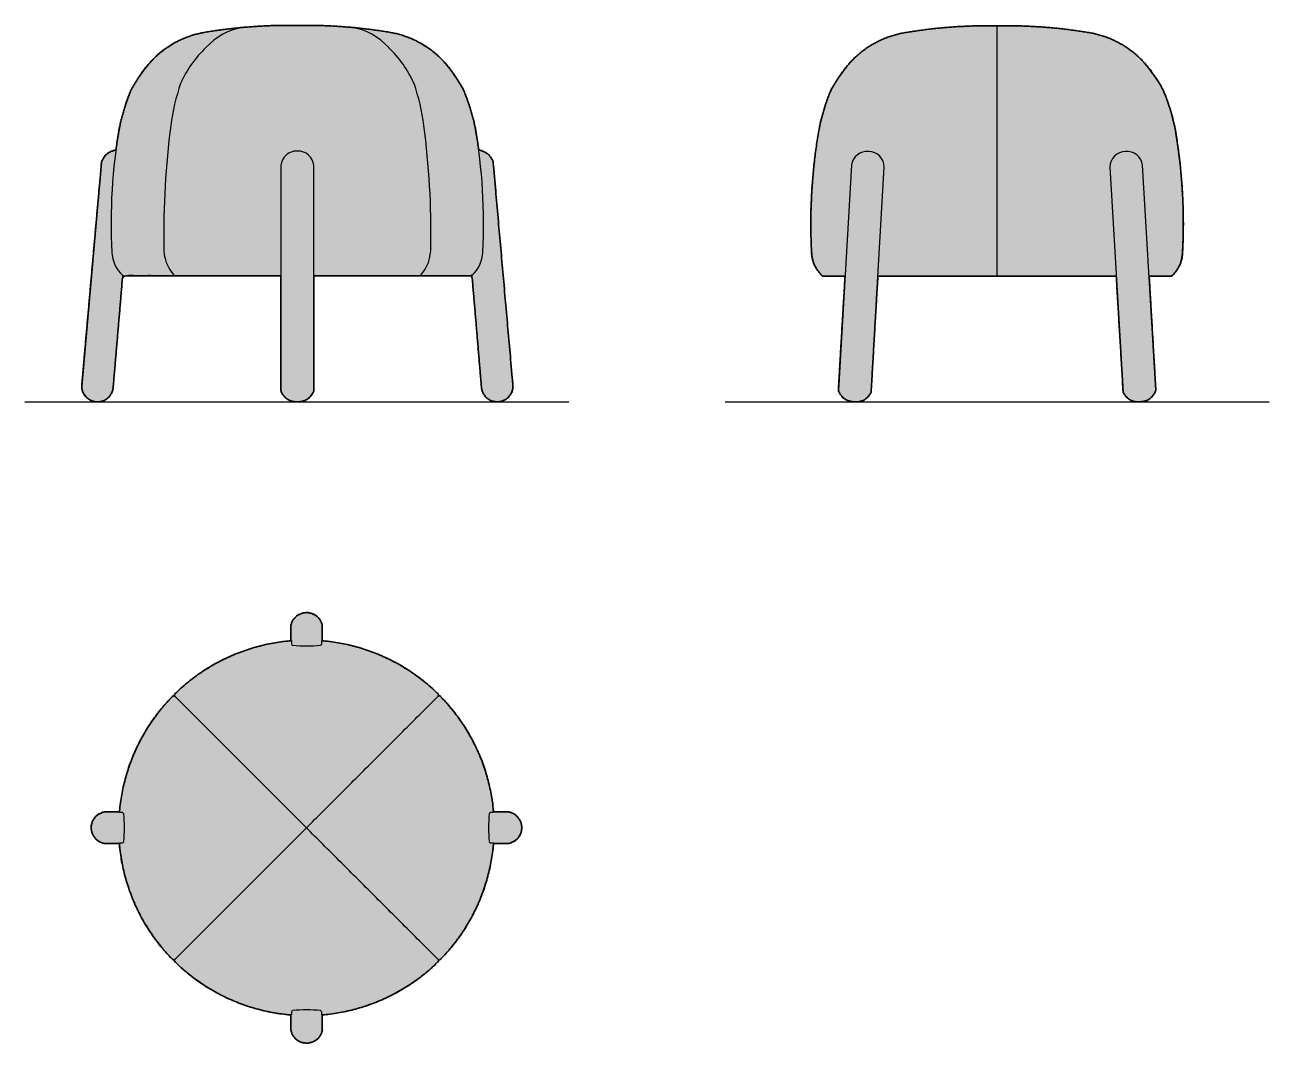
# Model space of a CAD drawing. Header units: millimetres. Extents: x 0 to 1323, y -682 to 401.
import ezdxf

# ---------------------------------------------------------------- set-up
doc = ezdxf.new("R2010")
doc.units = ezdxf.units.MM
doc.layers.add('Blocks', color=7, linetype='Continuous')
doc.layers.add('Blocks$Fill', color=7, linetype='Continuous', true_color=0xffffff)
doc.layers.add('Blocks$Inner', color=7, linetype='Continuous', lineweight=25, true_color=0x007f00)
doc.layers.add('Blocks$Outline', color=7, linetype='Continuous', lineweight=35, true_color=0xff3f3f)

# ---------------------------------------------------------------- blocks, each defined once
blk = doc.blocks.new('Sally Stool Front')
at = {"layer": 'Blocks$Fill'}
blk.add_hatch(color=256, dxfattribs=at).paths.add_polyline_path([(-95.8, 267.5), (-97.5, 279.3), (-99.5, 291.2), (-100.6, 296.3), (-101.9, 301.3), (-103.2, 306.4), (-104.7, 311.4), (-106.3, 316.3), (-108, 321.3), (-109.8, 326.2), (-111.8, 331), (-113, 333.4), (-114.4, 335.8), (-115.8, 338.2), (-117.2, 340.5), (-118.7, 342.8), (-120.2, 345.1), (-121.7, 347.3), (-123.3, 349.5), (-124.7, 351.5), (-126.2, 353.5), (-127.7, 355.4), (-129.2, 357.3), (-130.8, 359.2), (-132.5, 361.1), (-134.2, 362.9), (-135.9, 364.7), (-137.7, 366.4), (-139.5, 368.1), (-141.4, 369.8), (-143.4, 371.4), (-145.3, 372.9), (-147.3, 374.4), (-149.4, 375.9), (-151.5, 377.3), (-153.6, 378.7), (-155.7, 380), (-157.9, 381.3), (-160.1, 382.5), (-162.4, 383.6), (-164.6, 384.7), (-166.9, 385.7), (-169.2, 386.7), (-171.5, 387.6), (-173.9, 388.5), (-176.2, 389.3), (-178.6, 390), (-180.9, 390.7), (-183.3, 391.3), (-185.7, 391.8), (-188.1, 392.3), (-200.5, 394.3), (-213.1, 396), (-225.6, 397.4), (-238.2, 398.5), (-250.8, 399.3), (-263.4, 399.9), (-276, 400.1), (-301.3, 400.1), (-313.9, 399.9), (-326.5, 399.3), (-339.1, 398.5), (-351.7, 397.4), (-364.3, 396), (-376.8, 394.3), (-389.3, 392.3), (-391.6, 391.8), (-394, 391.3), (-396.4, 390.7), (-398.7, 390), (-401.1, 389.3), (-403.5, 388.5), (-405.8, 387.6), (-408.1, 386.7), (-410.4, 385.7), (-412.7, 384.7), (-415, 383.6), (-417.2, 382.5), (-419.4, 381.3), (-421.6, 380), (-423.7, 378.7), (-425.9, 377.3), (-427.9, 375.9), (-430, 374.4), (-432, 372.9), (-434, 371.4), (-435.9, 369.8), (-437.8, 368.1), (-439.6, 366.4), (-441.4, 364.7), (-443.2, 362.9), (-444.9, 361.1), (-446.5, 359.2), (-448.1, 357.3), (-449.7, 355.4), (-451.2, 353.5), (-452.6, 351.5), (-454, 349.5), (-455.6, 347.3), (-457.2, 345.1), (-458.7, 342.8), (-460.1, 340.5), (-461.6, 338.2), (-463, 335.8), (-464.3, 333.4), (-465.6, 331), (-467.5, 326.2), (-469.3, 321.3), (-471, 316.3), (-472.6, 311.4), (-474.1, 306.4), (-475.5, 301.3), (-476.7, 296.3), (-477.9, 291.2), (-479.8, 279.3), (-481.5, 267.5), (-482.1, 267.4), (-482.7, 267.2), (-483.4, 267.1), (-484, 267), (-484.6, 266.8), (-485.2, 266.6), (-485.8, 266.3), (-486.4, 266.1), (-487, 265.8), (-487.6, 265.5), (-488.2, 265.2), (-488.5, 265.1), (-488.7, 264.9), (-489, 264.7), (-489.3, 264.5), (-489.6, 264.4), (-489.9, 264.2), (-490.1, 264), (-490.4, 263.8), (-490.7, 263.6), (-490.9, 263.4), (-491.2, 263.2), (-491.4, 262.9), (-491.7, 262.7), (-491.9, 262.5), (-492.2, 262.3), (-492.4, 262), (-492.6, 261.8), (-492.9, 261.5), (-493.1, 261.3), (-493.3, 261), (-493.7, 260.5), (-494.1, 260), (-494.5, 259.5), (-494.9, 258.9), (-495.2, 258.4), (-495.5, 257.8), (-495.8, 257.3), (-496.1, 256.7), (-496.4, 256.1), (-496.6, 255.6), (-496.8, 255), (-517.9, 16.7), (-517.9, 16.3), (-517.9, 15.9), (-517.9, 15.6), (-517.8, 15.2), (-517.8, 14.8), (-517.8, 14.5), (-517.7, 14.1), (-517.6, 13.7), (-517.6, 13.3), (-517.5, 12.9), (-517.4, 12.6), (-517.3, 12.2), (-517.2, 11.8), (-517.1, 11.4), (-516.9, 11.1), (-516.8, 10.7), (-516.7, 10.3), (-516.5, 9.9), (-516.3, 9.6), (-516.2, 9.2), (-516, 8.8), (-515.8, 8.5), (-515.6, 8.1), (-515.4, 7.8), (-515.1, 7.4), (-514.9, 7.1), (-514.7, 6.7), (-514.4, 6.4), (-514.2, 6.1), (-513.9, 5.8), (-513.6, 5.5), (-513.3, 5.2), (-513, 4.9), (-512.8, 4.6), (-512.4, 4.3), (-512.1, 4), (-511.8, 3.7), (-511.5, 3.5), (-511.2, 3.2), (-510.8, 3), (-510.5, 2.7), (-510.2, 2.5), (-509.8, 2.3), (-509.5, 2.1), (-509.1, 1.9), (-508.7, 1.7), (-508.4, 1.5), (-508, 1.4), (-507.7, 1.2), (-507.3, 1.1), (-506.9, 0.9), (-506.5, 0.8), (-506.2, 0.7), (-505.8, 0.5), (-505.4, 0.4), (-505.1, 0.3), (-504.7, 0.3), (-504.3, 0.2), (-503.9, 0.1), (-503.6, 0.1), (-503.2, 0), (-502.8, 0), (-502.5, -0.1), (-502.1, -0.1), (-501.8, -0.1), (-501.4, -0.1), (-501, -0.1), (-500.7, -0.1), (-500.3, -0.1), (-499.9, -0.1), (-499.5, 0), (-499.2, 0), (-498.8, 0), (-498.4, 0.1), (-498, 0.2), (-497.6, 0.3), (-497.2, 0.3), (-496.9, 0.4), (-496.5, 0.5), (-496.1, 0.7), (-495.7, 0.8), (-495.3, 0.9), (-495, 1.1), (-494.6, 1.2), (-494.2, 1.4), (-493.8, 1.5), (-493.5, 1.7), (-493.1, 1.9), (-492.8, 2.1), (-492.4, 2.3), (-492, 2.6), (-491.7, 2.8), (-491.4, 3), (-491, 3.3), (-490.7, 3.5), (-490.4, 3.8), (-490.1, 4.1), (-489.7, 4.3), (-489.4, 4.6), (-489.2, 4.9), (-488.9, 5.2), (-488.6, 5.5), (-488.3, 5.8), (-488.1, 6.2), (-487.8, 6.5), (-487.6, 6.8), (-487.3, 7.1), (-487.1, 7.5), (-486.9, 7.8), (-486.7, 8.2), (-486.5, 8.5), (-486.3, 8.9), (-486.1, 9.2), (-485.9, 9.6), (-485.8, 9.9), (-485.6, 10.3), (-485.5, 10.7), (-485.3, 11), (-485.2, 11.4), (-485.1, 11.8), (-485, 12.1), (-484.9, 12.5), (-484.8, 12.9), (-484.7, 13.2), (-484.6, 13.6), (-484.6, 14), (-484.5, 14.3), (-484.5, 14.7), (-474.3, 134), (-306.1, 134), (-306.1, 11.4), (-306, 11.1), (-305.9, 10.8), (-305.7, 10.5), (-305.6, 10.2), (-305.5, 9.9), (-305.3, 9.6), (-305.2, 9.3), (-305, 9), (-304.9, 8.7), (-304.7, 8.4), (-304.5, 8.1), (-304.3, 7.8), (-304.1, 7.6), (-304, 7.3), (-303.8, 7), (-303.5, 6.7), (-303.3, 6.5), (-303.1, 6.2), (-302.9, 5.9), (-302.7, 5.7), (-302.4, 5.4), (-302.2, 5.2), (-301.9, 4.9), (-301.7, 4.7), (-301.4, 4.4), (-301.2, 4.2), (-300.9, 4), (-300.6, 3.8), (-300.3, 3.5), (-300.1, 3.3), (-299.8, 3.1), (-299.5, 2.9), (-299.2, 2.7), (-298.9, 2.5), (-298.6, 2.4), (-298.3, 2.2), (-298, 2), (-297.7, 1.9), (-297.3, 1.7), (-297, 1.5), (-296.7, 1.4), (-296.4, 1.3), (-296.1, 1.1), (-295.7, 1), (-295.4, 0.9), (-295.1, 0.8), (-294.8, 0.7), (-294.4, 0.6), (-294.1, 0.5), (-293.8, 0.4), (-293.4, 0.4), (-293.1, 0.3), (-292.8, 0.2), (-292.4, 0.2), (-292.1, 0.1), (-291.8, 0.1), (-291.4, 0.1), (-291.1, 0), (-290.8, 0), (-290.5, 0), (-290.1, 0), (-289.8, 0), (-289.5, 0), (-289.2, 0), (-288.2, 0), (-287.8, 0), (-287.5, 0), (-287.2, 0), (-286.9, 0), (-286.6, 0), (-286.2, 0), (-285.9, 0.1), (-285.6, 0.1), (-285.2, 0.1), (-284.9, 0.2), (-284.6, 0.2), (-284.2, 0.3), (-283.9, 0.4), (-283.6, 0.4), (-283.2, 0.5), (-282.9, 0.6), (-282.6, 0.7), (-282.2, 0.8), (-281.9, 0.9), (-281.6, 1), (-281.3, 1.1), (-280.9, 1.3), (-280.6, 1.4), (-280.3, 1.5), (-280, 1.7), (-279.7, 1.9), (-279.4, 2), (-279, 2.2), (-278.7, 2.4), (-278.4, 2.5), (-278.1, 2.7), (-277.8, 2.9), (-277.6, 3.1), (-277.3, 3.3), (-277, 3.5), (-276.7, 3.8), (-276.4, 4), (-276.2, 4.2), (-275.9, 4.4), (-275.6, 4.7), (-275.4, 4.9), (-275.1, 5.2), (-274.9, 5.4), (-274.7, 5.7), (-274.4, 5.9), (-274.2, 6.2), (-274, 6.5), (-273.8, 6.7), (-273.6, 7), (-273.4, 7.3), (-273.2, 7.6), (-273, 7.8), (-272.8, 8.1), (-272.6, 8.4), (-272.5, 8.7), (-272.3, 9), (-272.2, 9.3), (-272, 9.6), (-271.9, 9.9), (-271.7, 10.2), (-271.6, 10.5), (-271.5, 10.8), (-271.3, 11.1), (-271.2, 11.4), (-271.2, 134), (-108.9, 134), (-103, 134), (-92.9, 14.7), (-92.8, 14.3), (-92.8, 14), (-92.7, 13.6), (-92.6, 13.2), (-92.5, 12.9), (-92.4, 12.5), (-92.4, 12.1), (-92.2, 11.8), (-92.1, 11.4), (-92, 11), (-91.9, 10.7), (-91.7, 10.3), (-91.6, 9.9), (-91.4, 9.6), (-91.2, 9.2), (-91.1, 8.9), (-90.9, 8.5), (-90.7, 8.2), (-90.5, 7.8), (-90.2, 7.5), (-90, 7.1), (-89.8, 6.8), (-89.5, 6.5), (-89.3, 6.2), (-89, 5.8), (-88.7, 5.5), (-88.5, 5.2), (-88.2, 4.9), (-87.9, 4.6), (-87.6, 4.3), (-87.3, 4.1), (-87, 3.8), (-86.6, 3.5), (-86.3, 3.3), (-86, 3), (-85.6, 2.8), (-85.3, 2.6), (-84.9, 2.3), (-84.6, 2.1), (-84.2, 1.9), (-83.9, 1.7), (-83.5, 1.5), (-83.1, 1.4), (-82.7, 1.2), (-82.4, 1.1), (-82, 0.9), (-81.6, 0.8), (-81.2, 0.7), (-80.8, 0.5), (-80.5, 0.4), (-80.1, 0.3), (-79.7, 0.3), (-79.3, 0.2), (-78.9, 0.1), (-78.6, 0), (-78.2, 0), (-77.8, 0), (-77.4, -0.1), (-77, -0.1), (-76.7, -0.1), (-76.3, -0.1), (-75.9, -0.1), (-75.6, -0.1), (-75.2, -0.1), (-74.8, -0.1), (-74.5, 0), (-74.1, 0), (-73.8, 0.1), (-73.4, 0.1), (-73, 0.2), (-72.6, 0.3), (-72.3, 0.3), (-71.9, 0.4), (-71.5, 0.5), (-71.2, 0.7), (-70.8, 0.8), (-70.4, 0.9), (-70, 1.1), (-69.7, 1.2), (-69.3, 1.4), (-68.9, 1.5), (-68.6, 1.7), (-68.2, 1.9), (-67.9, 2.1), (-67.5, 2.3), (-67.2, 2.5), (-66.8, 2.7), (-66.5, 3), (-66.2, 3.2), (-65.8, 3.5), (-65.5, 3.7), (-65.2, 4), (-64.9, 4.3), (-64.6, 4.6), (-64.3, 4.9), (-64, 5.2), (-63.7, 5.5), (-63.4, 5.8), (-63.2, 6.1), (-62.9, 6.4), (-62.7, 6.7), (-62.4, 7.1), (-62.2, 7.4), (-62, 7.8), (-61.8, 8.1), (-61.6, 8.5), (-61.4, 8.8), (-61.2, 9.2), (-61, 9.6), (-60.8, 9.9), (-60.7, 10.3), (-60.5, 10.7), (-60.4, 11.1), (-60.3, 11.4), (-60.1, 11.8), (-60, 12.2), (-59.9, 12.6), (-59.8, 12.9), (-59.8, 13.3), (-59.7, 13.7), (-59.6, 14.1), (-59.6, 14.5), (-59.5, 14.8), (-59.5, 15.2), (-59.5, 15.6), (-59.4, 15.9), (-59.4, 16.3), (-59.4, 16.7), (-80.5, 255), (-80.7, 255.6), (-81, 256.1), (-81.2, 256.7), (-81.5, 257.3), (-81.8, 257.8), (-82.1, 258.4), (-82.5, 258.9), (-82.8, 259.5), (-83.2, 260), (-83.6, 260.5), (-84, 261), (-84.3, 261.3), (-84.5, 261.5), (-84.7, 261.8), (-84.9, 262), (-85.2, 262.3), (-85.4, 262.5), (-85.7, 262.7), (-85.9, 262.9), (-86.2, 263.2), (-86.4, 263.4), (-86.7, 263.6), (-86.9, 263.8), (-87.2, 264), (-87.5, 264.2), (-87.7, 264.4), (-88, 264.5), (-88.3, 264.7), (-88.6, 264.9), (-88.9, 265.1), (-89.2, 265.2), (-89.7, 265.5), (-90.3, 265.8), (-90.9, 266.1), (-91.5, 266.3), (-92.1, 266.6), (-92.8, 266.8), (-93.4, 267), (-94, 267.1), (-94.6, 267.2), (-95.2, 267.4)], flags=0)
at = {"layer": 'Blocks$Inner', "linetype": 'ByBlock'}
for p, q in [((-496.8, 255), (-517.9, 16.7)), ((-59.4, 16.7), (-80.5, 255)), ((-306.1, 251), (-306.1, 11.4)), ((-271.2, 11.4), (-271.2, 251)), ((-289.2, 0), (-288.2, 0))]:
    blk.add_line(p, q, dxfattribs=at)
for points in [[(-484.5, 14.7), (-474.3, 134), (-306.1, 134), (-468.4, 134)], [(-108.9, 134), (-271.2, 134), (-103, 134), (-92.9, 14.7)]]:
    blk.add_lwpolyline(points, dxfattribs=at)
for centre, radius, start, end in [((-297.8, -141.5), 541.6, 89.0359, 99.7228), ((-336.7, 333.3), 65.3, 98.3659, 138.7217), ((-279.6, -141.5), 541.6, 80.2772, 90.9641), ((-240.6, 333.3), 65.3, 41.2783, 81.6341), ((-369.7, 292.4), 101.8, 101.0762, 145.8655), ((-207.6, 292.4), 101.8, 34.1345, 78.9238), ((-303, 289.3), 120.2, 133.5389, 155.9303), ((-274.4, 289.3), 120.2, 24.0697, 46.4611), ((-344.8, 268.3), 136.1, 143.3623, 152.5637), ((-232.6, 268.3), 136.1, 27.4363, 36.6377), ((-257.1, 245), 225.5, 157.5652, 168.1762), ((-207.3, 266.8), 217.5, 160.816, 172.8799), ((-370, 266.8), 217.5, 7.1201, 19.184), ((-320.2, 245), 225.5, 11.8238, 22.4348), ((100, 189.8), 586.7, 170.0535, 183.0192), ((432.1, 179.5), 862.8, 172.3889, 181.0035), ((-1009.4, 179.5), 862.8, 358.9965, 7.6111), ((-677.4, 189.8), 586.7, 356.9808, 9.9465), ((-478.9, 248.7), 19, 97.8179, 160.6265), ((-289.6, 249.9), 16.5, 86.71, 176.2203), ((-287.7, 249.9), 16.5, 3.7797, 93.29), ((-98.4, 248.7), 19, 19.3735, 82.1821), ((-450.3, 160.3), 35.5, 182.1756, 227.5761), ((-387.9, 162.7), 42.7, 177.7135, 222.086), ((-189.5, 162.7), 42.7, 317.914, 2.2865), ((-127, 160.3), 35.5, 312.4239, 357.8244), ((-501.1, 16.7), 16.8, 180, 353.2108), ((-76.2, 16.7), 16.8, 186.7892, 0), ((-289.9, 17.3), 17.3, 199.9427, 272.3031), ((-287.5, 17.3), 17.3, 267.6969, 340.0573)]:
    blk.add_arc(centre, radius, start, end, dxfattribs=at)
at = {"layer": 'Blocks$Outline'}
for points, weights, knots in [([(-95.8, 267.5), (-97.4, 279.3), (-99.5, 291.2), (-103.8, 311.7), (-111.8, 331), (-116.8, 340.7), (-123.3, 349.5), (-146.9, 384.3), (-188.1, 392.3), (-238, 400.9), (-288.7, 400), (-339.3, 400.9), (-389.3, 392.3), (-430.4, 384.3), (-454, 349.5), (-460.5, 340.7), (-465.6, 331), (-473.6, 311.7), (-477.9, 291.2), (-479.9, 279.3), (-481.5, 267.5)], [0.998105210195, 0.998843400633, 1, 0.995715817501, 1, 0.996777934368, 1, 0.924581498414, 1, 0.995654367486, 1, 0.995654367486, 1, 0.924581498414, 1, 0.996777934368, 1, 0.995715817501, 1, 0.998843400633, 0.998105210195], [136.911464, 136.911464, 136.911464, 160.926319, 160.926319, 202.689874, 202.689874, 224.546754, 224.546754, 304.161345, 304.161345, 405.188491, 405.188491, 506.215637, 506.215637, 585.830228, 585.830228, 607.687108, 607.687108, 649.450663, 649.450663, 673.465518, 673.465518, 673.465518]), ([(-481.5, 267.5), (-493, 265.9), (-496.8, 255), (-507.4, 135.8), (-517.9, 16.7), (-517.9, 0.8), (-502.1, -0.1), (-486.3, -1), (-484.5, 14.7), (-479.4, 74.4), (-474.3, 134), (-390.2, 134), (-306.1, 134)], [1, 0.85351148587, 1, 1, 1, 0.727740524515, 1, 0.727740524515, 1, 1, 1, 1, 1], [0, 0, 0, 20.773776, 20.773776, 260.020234, 260.020234, 285.372365, 285.372365, 310.724497, 310.724497, 430.521566, 430.521566, 598.744485, 598.744485, 598.744485]), ([(-108.9, 134), (-106, 134), (-103, 134), (-97.9, 74.4), (-92.9, 14.7), (-91, -1), (-75.2, -0.1), (-59.4, 0.8), (-59.4, 16.7), (-70, 135.8), (-80.5, 255), (-84.4, 265.9), (-95.8, 267.5)], [1, 1, 1, 1, 1, 0.727740524515, 1, 0.727740524515, 1, 1, 1, 0.85351148587, 1], [324.664437, 324.664437, 324.664437, 330.555137, 330.555137, 450.352207, 450.352207, 475.704338, 475.704338, 501.056469, 501.056469, 740.302927, 740.302927, 761.076703, 761.076703, 761.076703]), ([(-306.1, 134), (-306.1, 72.7), (-306.1, 11.4), (-301.8, -0.5), (-289.2, 0), (-288.7, 0), (-288.2, 0)], [1, 1, 1, 0.807164543452, 1, 1, 1], [429.989924, 429.989924, 429.989924, 552.659788, 552.659788, 574.47306, 574.47306, 575.468964, 575.468964, 575.468964]), ([(-288.2, 0), (-275.5, -0.5), (-271.2, 11.4), (-271.2, 72.7), (-271.2, 134)], [1, 0.807164543452, 1, 1, 1], [0, 0, 0, 21.813273, 21.813273, 144.483136, 144.483136, 144.483136])]:
    blk.add_rational_spline(points, weights, degree=2, knots=knots, dxfattribs=at)
blk.add_open_spline([(-271.2, 134), (-214.5, 134), (-133.3, 134), (-108.9, 134)], degree=2, knots=[-162.332219, -162.332219, -162.332219, -48.833396, 0, 0, 0], dxfattribs=at)
blk = doc.blocks.new('Sally Stool Side')
at = {"layer": 'Blocks$Fill', "extrusion": (0, 0, -1)}
blk.add_hatch(color=256, dxfattribs=at).paths.add_polyline_path([(289.2, 399.6), (276.5, 399.7), (263.9, 399.4), (251.3, 398.9), (238.7, 398.1), (226.1, 397), (213.5, 395.6), (201, 393.9), (188.6, 391.9), (186.2, 391.4), (183.8, 390.8), (181.4, 390.2), (179.1, 389.6), (176.7, 388.8), (174.4, 388), (172, 387.2), (169.7, 386.3), (167.4, 385.3), (165.1, 384.3), (162.9, 383.2), (160.6, 382), (158.4, 380.8), (156.2, 379.6), (154.1, 378.3), (152, 376.9), (149.9, 375.5), (147.8, 374), (145.8, 372.5), (143.9, 370.9), (141.9, 369.3), (140, 367.7), (138.2, 366), (136.4, 364.2), (134.7, 362.5), (133, 360.7), (131.3, 358.8), (129.7, 356.9), (128.2, 355), (126.7, 353.1), (125.2, 351.1), (123.8, 349.1), (122.2, 346.9), (120.7, 344.6), (119.2, 342.4), (117.7, 340.1), (116.3, 337.7), (114.9, 335.4), (113.5, 333), (112.3, 330.6), (110.3, 325.7), (108.5, 320.9), (106.8, 315.9), (105.2, 310.9), (103.7, 305.9), (102.4, 300.9), (101.1, 295.8), (100, 290.7), (97.3, 274.4), (95.2, 257.9), (93.5, 241.4), (92.2, 224.8), (91.5, 208.2), (91.2, 191.6), (91.3, 175.1), (92, 158.5), (92, 157.6), (92.1, 156.8), (92.2, 155.9), (92.3, 155), (92.4, 154.2), (92.6, 153.3), (92.7, 152.5), (92.9, 151.6), (93.1, 150.7), (93.4, 149.9), (93.6, 149), (93.9, 148.2), (94.2, 147.4), (94.5, 146.5), (94.9, 145.7), (95.2, 144.9), (95.6, 144.1), (96, 143.3), (96.5, 142.5), (96.9, 141.7), (97.4, 141), (97.8, 140.2), (98.3, 139.5), (98.9, 138.8), (99.4, 138.1), (99.9, 137.4), (100.5, 136.7), (101.1, 136.1), (101.7, 135.4), (102.3, 134.8), (102.9, 134.2), (103.5, 133.6), (109.4, 133.6), (127.5, 133.6), (120.4, 12.3), (120.5, 12), (120.6, 11.7), (120.7, 11.4), (120.8, 11.1), (120.9, 10.8), (121.1, 10.5), (121.2, 10.2), (121.3, 9.9), (121.5, 9.6), (121.6, 9.3), (121.8, 9), (122, 8.7), (122.1, 8.4), (122.3, 8.1), (122.5, 7.8), (122.7, 7.6), (122.9, 7.3), (123.1, 7), (123.3, 6.7), (123.5, 6.4), (123.7, 6.2), (123.9, 5.9), (124.2, 5.7), (124.4, 5.4), (124.7, 5.1), (124.9, 4.9), (125.2, 4.7), (125.4, 4.4), (125.7, 4.2), (126, 4), (126.2, 3.7), (126.5, 3.5), (126.8, 3.3), (127.1, 3.1), (127.4, 2.9), (127.7, 2.7), (128, 2.5), (128.3, 2.3), (128.6, 2.2), (128.9, 2), (129.2, 1.8), (129.5, 1.7), (129.8, 1.5), (130.1, 1.4), (130.5, 1.3), (130.8, 1.1), (131.1, 1), (131.4, 0.9), (131.8, 0.8), (132.1, 0.7), (132.4, 0.6), (132.7, 0.5), (133.1, 0.4), (133.4, 0.4), (133.7, 0.3), (134, 0.2), (134.4, 0.2), (134.7, 0.1), (135, 0.1), (135.4, 0.1), (135.7, 0), (136, 0), (136.3, 0), (136.6, 0), (137.6, -0.1), (138, -0.1), (138.3, -0.1), (138.6, -0.1), (138.9, -0.1), (139.2, -0.1), (139.6, -0.1), (139.9, -0.1), (140.2, -0.1), (140.6, -0.1), (140.9, -0.1), (141.2, 0), (141.6, 0), (141.9, 0), (142.2, 0.1), (142.6, 0.2), (142.9, 0.2), (143.3, 0.3), (143.6, 0.4), (143.9, 0.5), (144.3, 0.6), (144.6, 0.7), (144.9, 0.8), (145.3, 0.9), (145.6, 1), (145.9, 1.2), (146.2, 1.3), (146.5, 1.4), (146.9, 1.6), (147.2, 1.7), (147.5, 1.9), (147.8, 2.1), (148.1, 2.2), (148.4, 2.4), (148.7, 2.6), (149, 2.8), (149.3, 3), (149.6, 3.2), (149.9, 3.4), (150.1, 3.6), (150.4, 3.9), (150.7, 4.1), (150.9, 4.3), (151.2, 4.6), (151.4, 4.8), (151.7, 5.1), (151.9, 5.3), (152.2, 5.6), (152.4, 5.8), (152.6, 6.1), (152.8, 6.3), (153, 6.6), (153.2, 6.9), (153.4, 7.2), (153.6, 7.4), (153.8, 7.7), (154, 8), (154.2, 8.3), (154.3, 8.6), (154.5, 8.8), (154.6, 9.1), (154.8, 9.4), (154.9, 9.7), (155.1, 10), (155.2, 10.3), (162.5, 133.6), (415.9, 133.6), (423.1, 10.3), (423.3, 10), (423.4, 9.7), (423.5, 9.4), (423.7, 9.1), (423.8, 8.8), (424, 8.6), (424.2, 8.3), (424.3, 8), (424.5, 7.7), (424.7, 7.4), (424.9, 7.2), (425.1, 6.9), (425.3, 6.6), (425.5, 6.3), (425.7, 6.1), (425.9, 5.8), (426.2, 5.6), (426.4, 5.3), (426.6, 5.1), (426.9, 4.8), (427.1, 4.6), (427.4, 4.3), (427.7, 4.1), (427.9, 3.9), (428.2, 3.6), (428.5, 3.4), (428.7, 3.2), (429, 3), (429.3, 2.8), (429.6, 2.6), (429.9, 2.4), (430.2, 2.2), (430.5, 2.1), (430.8, 1.9), (431.1, 1.7), (431.5, 1.6), (431.8, 1.4), (432.1, 1.3), (432.4, 1.2), (432.7, 1), (433.1, 0.9), (433.4, 0.8), (433.7, 0.7), (434.1, 0.6), (434.4, 0.5), (434.7, 0.4), (435.1, 0.3), (435.4, 0.2), (435.7, 0.2), (436.1, 0.1), (436.4, 0), (436.8, 0), (437.1, 0), (437.4, -0.1), (437.8, -0.1), (438.1, -0.1), (438.4, -0.1), (438.8, -0.1), (439.1, -0.1), (439.4, -0.1), (439.7, -0.1), (440.1, -0.1), (440.4, -0.1), (440.7, -0.1), (441.7, 0), (442, 0), (442.3, 0), (442.6, 0), (443, 0.1), (443.3, 0.1), (443.6, 0.1), (444, 0.2), (444.3, 0.2), (444.6, 0.3), (444.9, 0.4), (445.3, 0.4), (445.6, 0.5), (445.9, 0.6), (446.2, 0.7), (446.6, 0.8), (446.9, 0.9), (447.2, 1), (447.5, 1.1), (447.9, 1.3), (448.2, 1.4), (448.5, 1.5), (448.8, 1.7), (449.1, 1.8), (449.4, 2), (449.8, 2.2), (450.1, 2.3), (450.4, 2.5), (450.7, 2.7), (451, 2.9), (451.2, 3.1), (451.5, 3.3), (451.8, 3.5), (452.1, 3.7), (452.4, 4), (452.6, 4.2), (452.9, 4.4), (453.2, 4.7), (453.4, 4.9), (453.7, 5.1), (453.9, 5.4), (454.1, 5.7), (454.4, 5.9), (454.6, 6.2), (454.8, 6.4), (455, 6.7), (455.3, 7), (455.5, 7.3), (455.7, 7.6), (455.8, 7.8), (456, 8.1), (456.2, 8.4), (456.4, 8.7), (456.5, 9), (456.7, 9.3), (456.8, 9.6), (457, 9.9), (457.1, 10.2), (457.3, 10.5), (457.4, 10.8), (457.5, 11.1), (457.6, 11.4), (457.7, 11.7), (457.8, 12), (457.9, 12.3), (450.8, 133.6), (474.8, 133.6), (475.4, 134.2), (476.1, 134.8), (476.7, 135.4), (477.3, 136.1), (477.8, 136.7), (478.4, 137.4), (478.9, 138.1), (479.5, 138.8), (480, 139.5), (480.5, 140.2), (481, 141), (481.4, 141.7), (481.9, 142.5), (482.3, 143.3), (482.7, 144.1), (483.1, 144.9), (483.4, 145.7), (483.8, 146.5), (484.1, 147.4), (484.4, 148.2), (484.7, 149), (485, 149.9), (485.2, 150.7), (485.4, 151.6), (485.6, 152.5), (485.8, 153.3), (485.9, 154.2), (486.1, 155), (486.2, 155.9), (486.2, 156.8), (486.3, 157.6), (486.4, 158.5), (487, 175.1), (487.2, 191.6), (486.9, 208.2), (486.1, 224.8), (484.9, 241.4), (483.2, 257.9), (481, 274.4), (478.3, 290.7), (477.2, 295.8), (476, 300.9), (474.6, 305.9), (473.1, 310.9), (471.5, 315.9), (469.8, 320.9), (468, 325.7), (466.1, 330.6), (464.8, 333), (463.5, 335.4), (462.1, 337.7), (460.6, 340.1), (459.2, 342.4), (457.7, 344.6), (456.1, 346.9), (454.5, 349.1), (453.1, 351.1), (451.7, 353.1), (450.2, 355), (448.6, 356.9), (447, 358.8), (445.4, 360.7), (443.7, 362.5), (441.9, 364.2), (440.1, 366), (438.3, 367.7), (436.4, 369.3), (434.5, 370.9), (432.5, 372.5), (430.5, 374), (428.4, 375.5), (426.4, 376.9), (424.2, 378.3), (422.1, 379.6), (419.9, 380.8), (417.7, 382), (415.5, 383.2), (413.2, 384.3), (410.9, 385.3), (408.6, 386.3), (406.3, 387.2), (404, 388), (401.6, 388.8), (399.2, 389.6), (396.9, 390.2), (394.5, 390.8), (392.1, 391.4), (389.7, 391.9), (377.3, 393.9), (364.8, 395.6), (352.2, 397), (339.6, 398.1), (327, 398.9), (314.4, 399.4), (301.8, 399.7)], flags=0)
at = {"layer": 'Blocks$Inner', "linetype": 'ByBlock'}
for p, q in [((-289.2, 133.6), (-289.2, 399.6)), ((-443.9, 251.5), (-457.9, 12.3)), ((-120.4, 12.3), (-134.5, 251.5)), ((-423.1, 10.3), (-409.1, 249.5)), ((-169.3, 249.5), (-155.2, 10.3)), ((-441.7, 0), (-440.7, -0.1)), ((-137.6, -0.1), (-136.6, 0))]:
    blk.add_line(p, q, dxfattribs=at)
for points in [[(-474.8, 133.6), (-450.8, 133.6), (-468.9, 133.6)], [(-415.9, 133.6), (-271.7, 133.6), (-162.5, 133.6)], [(-109.4, 133.6), (-127.5, 133.6), (-103.5, 133.6)]]:
    blk.add_lwpolyline(points, dxfattribs=at)
for centre, radius, start, end in [((-298.3, -142), 541.6, 89.0359, 99.7228), ((-280.1, -142), 541.6, 80.2772, 90.9641), ((-370.2, 291.9), 101.8, 101.0762, 145.8655), ((-208.1, 291.9), 101.8, 34.1345, 78.9238), ((-345.3, 267.9), 136.1, 143.3623, 152.5637), ((-233.1, 267.9), 136.1, 27.4363, 36.6377), ((-257.6, 244.5), 225.5, 157.5652, 168.1762), ((-320.7, 244.5), 225.5, 11.8238, 22.4348), ((99.5, 189.4), 586.7, 170.0535, 183.0192), ((-677.9, 189.4), 586.7, 356.9808, 9.9465), ((-427.5, 249.5), 16.5, 83.3457, 172.856), ((-425.6, 249.4), 16.5, 0.4154, 89.9257), ((-152.7, 249.4), 16.5, 90.0743, 179.5846), ((-150.9, 249.5), 16.5, 7.144, 96.6543), ((-450.8, 159.8), 35.5, 182.1756, 227.5761), ((-127.5, 159.8), 35.5, 312.4239, 357.8244), ((-441.4, 17.3), 17.3, 196.5784, 268.9388), ((-439, 17.1), 17.3, 264.3326, 336.693), ((-139.3, 17.1), 17.3, 203.307, 275.6674), ((-137, 17.3), 17.3, 271.0612, 343.4216)]:
    blk.add_arc(centre, radius, start, end, dxfattribs=at)
at = {"layer": 'Blocks$Outline'}
blk.add_lwpolyline([(-162.5, 133.6), (-271.7, 133.6), (-415.9, 133.6)], dxfattribs=at)
for points, weights, knots in [([(-450.8, 133.6), (-462.8, 133.6), (-474.8, 133.6), (-485.8, 143.6), (-486.4, 158.5), (-489.9, 225.1), (-478.3, 290.7), (-474.1, 311.2), (-466.1, 330.6), (-461, 340.3), (-454.5, 349.1), (-430.9, 383.8), (-389.7, 391.9), (-339.8, 400.5), (-289.2, 399.6)], [1, 1, 1, 0.922536401235, 1, 0.993605671372, 1, 0.995715817501, 1, 0.996777934368, 1, 0.924581498414, 1, 0.995654367486, 1], [-429.211383, -429.211383, -429.211383, -405.188491, -405.188491, -377.029731, -377.029731, -244.262172, -244.262172, -202.498617, -202.498617, -180.641737, -180.641737, -101.027146, -101.027146, 0, 0, 0]), ([(-289.2, 399.6), (-238.5, 400.5), (-188.6, 391.9), (-147.4, 383.8), (-123.8, 349.1), (-117.3, 340.3), (-112.3, 330.6), (-104.3, 311.2), (-100, 290.7), (-88.5, 225.1), (-92, 158.5), (-92.5, 143.6), (-103.5, 133.6), (-106.5, 133.6), (-109.4, 133.6)], [1, 0.995654367486, 1, 0.924581498414, 1, 0.996777934368, 1, 0.995715817501, 1, 0.993605671373, 1, 0.922536401235, 1, 1, 1], [-447.343576, -447.343576, -447.343576, -346.31643, -346.31643, -266.701839, -266.701839, -244.844959, -244.844959, -203.081404, -203.081404, -70.313845, -70.313845, -42.155085, -42.155085, -36.264385, -36.264385, -36.264385]), ([(-440.7, -0.1), (-441.2, 0), (-441.7, 0), (-454.3, 0.2), (-457.9, 12.3), (-454.4, 73), (-450.8, 133.6)], [1, 1, 1, 0.807164543452, 1, 1, 1], [-575.468964, -575.468964, -575.468964, -574.47306, -574.47306, -552.659788, -552.659788, -431.183471, -431.183471, -431.183471]), ([(-415.9, 133.6), (-419.5, 72), (-423.1, 10.3), (-428.1, -1.3), (-440.7, -0.1)], [1, 1, 1, 0.807164543452, 1], [-145.338658, -145.338658, -145.338658, -21.813273, -21.813273, 0, 0, 0]), ([(-136.6, 0), (-137.1, 0), (-137.6, -0.1), (-150.2, -1.3), (-155.2, 10.3), (-158.8, 72), (-162.5, 133.6)], [1, 1, 1, 0.807164543452, 1, 1, 1], [-575.468964, -575.468964, -575.468964, -574.47306, -574.47306, -552.659788, -552.659788, -429.134403, -429.134403, -429.134403]), ([(-127.5, 133.6), (-124, 73), (-120.4, 12.3), (-124, 0.2), (-136.6, 0)], [1, 1, 1, 0.807164543452, 1], [-143.289589, -143.289589, -143.289589, -21.813273, -21.813273, 0, 0, 0])]:
    blk.add_rational_spline(points, weights, degree=2, knots=knots, dxfattribs=at)
blk.add_open_spline([(-109.4, 133.6), (-118.5, 133.6), (-127.5, 133.6)], degree=2, dxfattribs=at)
blk = doc.blocks.new('Sally Stool Top')
at = {"layer": 'Blocks$Fill'}
blk.add_hatch(color=256, dxfattribs=at).paths.add_polyline_path([(-470.4, 122.2), (-470.4, 122.2), (-470.4, 122.2), (-470.5, 122.2), (-470.5, 122.3), (-470.6, 122.3), (-470.6, 122.3), (-470.6, 122.4), (-470.7, 122.4), (-470.7, 122.4), (-470.7, 122.4), (-470.8, 122.5), (-470.8, 122.5), (-470.9, 122.5), (-470.9, 122.5), (-471, 122.5), (-471, 122.6), (-471.1, 122.6), (-471.1, 122.6), (-471.1, 122.6), (-471.2, 122.6), (-471.2, 122.6), (-471.3, 122.7), (-471.3, 122.7), (-471.4, 122.7), (-471.4, 122.7), (-471.5, 122.7), (-471.5, 122.7), (-471.6, 122.7), (-471.6, 122.7), (-471.7, 122.7), (-471.7, 122.7), (-471.8, 122.7), (-471.8, 122.7), (-471.9, 122.7), (-471.9, 122.7), (-472, 122.7), (-472, 122.7), (-472.1, 122.7), (-472.1, 122.7), (-472.2, 122.7), (-472.2, 122.6), (-472.3, 122.6), (-472.3, 122.6), (-472.4, 122.6), (-472.4, 122.6), (-472.5, 122.6), (-472.5, 122.5), (-472.6, 122.5), (-472.6, 122.5), (-472.7, 122.5), (-472.7, 122.5), (-472.7, 122.4), (-472.8, 122.4), (-472.8, 122.4), (-472.9, 122.4), (-472.9, 122.3), (-472.9, 122.3), (-473, 122.3), (-473, 122.3), (-473.1, 122.2), (-473.1, 122.2), (-473.1, 122.2), (-473.2, 122.1), (-473.2, 122.1), (-476.1, 119.1), (-479, 115.9), (-481.8, 112.7), (-484.6, 109.5), (-487.2, 106.1), (-489.9, 102.7), (-492.4, 99.3), (-494.9, 95.8), (-497.3, 92.2), (-499.7, 88.5), (-501.9, 84.8), (-504.1, 81.1), (-506.2, 77.3), (-508.3, 73.4), (-510.2, 69.5), (-512.1, 65.6), (-513.8, 61.6), (-515.5, 57.6), (-517.1, 53.6), (-518.6, 49.5), (-520, 45.4), (-521.4, 41.3), (-522.6, 37.1), (-523.7, 33), (-524.8, 28.8), (-525.7, 24.6), (-526.6, 20.4), (-527.4, 16.1), (-528, 11.9), (-528.6, 7.7), (-529.1, 3.5), (-529.5, -0.7), (-545.8, -0.7), (-546.2, -0.8), (-546.5, -0.9), (-546.8, -0.9), (-547.2, -1), (-547.5, -1.1), (-547.8, -1.2), (-548.2, -1.4), (-548.5, -1.5), (-548.8, -1.6), (-549.2, -1.8), (-549.5, -1.9), (-549.8, -2.1), (-550.1, -2.2), (-550.5, -2.4), (-550.8, -2.6), (-551.1, -2.7), (-551.4, -2.9), (-551.7, -3.1), (-552, -3.3), (-552.3, -3.5), (-552.6, -3.8), (-552.9, -4), (-553.2, -4.2), (-553.5, -4.5), (-553.8, -4.7), (-554.1, -5), (-554.4, -5.2), (-554.6, -5.5), (-554.9, -5.8), (-555.1, -6.1), (-555.4, -6.3), (-555.6, -6.6), (-555.9, -6.9), (-556.1, -7.2), (-556.3, -7.5), (-556.5, -7.9), (-556.8, -8.2), (-557, -8.5), (-557.2, -8.8), (-557.3, -9.1), (-557.5, -9.5), (-557.7, -9.8), (-557.9, -10.1), (-558, -10.5), (-558.2, -10.8), (-558.3, -11.2), (-558.4, -11.5), (-558.6, -11.9), (-558.7, -12.2), (-558.8, -12.6), (-558.9, -12.9), (-559, -13.3), (-559.1, -13.6), (-559.1, -14), (-559.2, -14.3), (-559.3, -14.7), (-559.3, -15), (-559.4, -15.4), (-559.4, -15.7), (-559.4, -16.1), (-559.5, -16.4), (-559.5, -16.7), (-559.5, -17.1), (-559.5, -17.4), (-559.5, -17.8), (-559.5, -18.1), (-559.5, -18.4), (-559.4, -18.8), (-559.4, -19.1), (-559.4, -19.5), (-559.3, -19.8), (-559.3, -20.2), (-559.2, -20.5), (-559.1, -20.9), (-559.1, -21.2), (-559, -21.6), (-558.9, -21.9), (-558.8, -22.3), (-558.7, -22.6), (-558.6, -23), (-558.4, -23.3), (-558.3, -23.7), (-558.2, -24), (-558, -24.4), (-557.9, -24.7), (-557.7, -25), (-557.5, -25.4), (-557.3, -25.7), (-557.2, -26), (-557, -26.4), (-556.8, -26.7), (-556.5, -27), (-556.3, -27.3), (-556.1, -27.6), (-555.9, -27.9), (-555.6, -28.2), (-555.4, -28.5), (-555.1, -28.8), (-554.9, -29.1), (-554.6, -29.3), (-554.4, -29.6), (-554.1, -29.9), (-553.8, -30.1), (-553.5, -30.4), (-553.2, -30.6), (-552.9, -30.9), (-552.6, -31.1), (-552.3, -31.3), (-552, -31.5), (-551.7, -31.7), (-551.4, -31.9), (-551.1, -32.1), (-550.8, -32.3), (-550.5, -32.5), (-550.1, -32.6), (-549.8, -32.8), (-549.5, -33), (-549.2, -33.1), (-548.8, -33.2), (-548.5, -33.4), (-548.2, -33.5), (-547.8, -33.6), (-547.5, -33.7), (-547.2, -33.8), (-546.8, -33.9), (-546.5, -34), (-546.2, -34.1), (-545.8, -34.1), (-529.6, -34.1), (-529.2, -38.4), (-528.7, -42.6), (-528.1, -46.8), (-527.4, -51), (-526.7, -55.3), (-525.8, -59.5), (-524.8, -63.7), (-523.8, -67.9), (-522.7, -72.1), (-521.4, -76.2), (-520.1, -80.4), (-518.7, -84.5), (-517.2, -88.6), (-515.6, -92.6), (-513.9, -96.7), (-512.1, -100.6), (-510.3, -104.6), (-508.3, -108.5), (-506.3, -112.3), (-504.2, -116.2), (-502, -119.9), (-499.7, -123.6), (-497.4, -127.3), (-495, -130.9), (-492.5, -134.4), (-489.9, -137.9), (-487.3, -141.3), (-484.6, -144.6), (-481.8, -147.9), (-479, -151.1), (-476.1, -154.2), (-473.2, -157.3), (-473.1, -157.3), (-473.1, -157.3), (-473.1, -157.4), (-473, -157.4), (-473, -157.4), (-473, -157.5), (-472.9, -157.5), (-472.9, -157.5), (-472.9, -157.5), (-472.8, -157.6), (-472.8, -157.6), (-472.7, -157.6), (-472.7, -157.6), (-472.6, -157.6), (-472.6, -157.7), (-472.6, -157.7), (-472.5, -157.7), (-472.5, -157.7), (-472.4, -157.7), (-472.4, -157.8), (-472.3, -157.8), (-472.3, -157.8), (-472.2, -157.8), (-472.2, -157.8), (-472.1, -157.8), (-472.1, -157.8), (-472, -157.8), (-472, -157.8), (-471.9, -157.8), (-471.9, -157.8), (-471.8, -157.8), (-471.8, -157.8), (-471.7, -157.8), (-471.7, -157.8), (-471.6, -157.8), (-471.6, -157.8), (-471.5, -157.8), (-471.5, -157.8), (-471.4, -157.8), (-471.4, -157.8), (-471.3, -157.8), (-471.3, -157.8), (-471.2, -157.7), (-471.2, -157.7), (-471.1, -157.7), (-471.1, -157.7), (-471, -157.7), (-471, -157.7), (-471, -157.6), (-470.9, -157.6), (-470.9, -157.6), (-470.8, -157.6), (-470.8, -157.6), (-470.8, -157.5), (-470.7, -157.5), (-470.7, -157.5), (-470.6, -157.4), (-470.6, -157.4), (-470.6, -157.4), (-470.5, -157.4), (-470.5, -157.3), (-470.5, -157.3), (-470.4, -157.3), (-470.4, -157.2), (-470.4, -157.3), (-470.5, -157.3), (-470.5, -157.4), (-470.5, -157.4), (-470.6, -157.4), (-470.6, -157.5), (-470.6, -157.5), (-470.6, -157.5), (-470.7, -157.6), (-470.7, -157.6), (-470.7, -157.7), (-470.7, -157.7), (-470.8, -157.8), (-470.8, -157.8), (-470.8, -157.9), (-470.8, -157.9), (-470.9, -157.9), (-470.9, -158), (-470.9, -158), (-470.9, -158.1), (-470.9, -158.1), (-470.9, -158.2), (-470.9, -158.2), (-470.9, -158.3), (-471, -158.3), (-471, -158.4), (-471, -158.4), (-471, -158.5), (-471, -158.5), (-471, -158.6), (-471, -158.6), (-471, -158.7), (-471, -158.7), (-471, -158.8), (-471, -158.8), (-471, -158.9), (-471, -158.9), (-471, -159), (-471, -159), (-470.9, -159.1), (-470.9, -159.1), (-470.9, -159.2), (-470.9, -159.2), (-470.9, -159.3), (-470.9, -159.3), (-470.9, -159.3), (-470.8, -159.4), (-470.8, -159.4), (-470.8, -159.5), (-470.8, -159.5), (-470.8, -159.6), (-470.7, -159.6), (-470.7, -159.7), (-470.7, -159.7), (-470.7, -159.7), (-470.6, -159.8), (-470.6, -159.8), (-470.6, -159.9), (-470.5, -159.9), (-470.5, -159.9), (-470.5, -160), (-470.4, -160), (-470.4, -160.1), (-470.4, -160.1), (-467.3, -163), (-464.2, -165.9), (-461, -168.7), (-457.7, -171.5), (-454.4, -174.2), (-451, -176.8), (-447.5, -179.4), (-444, -181.9), (-440.4, -184.3), (-436.7, -186.6), (-433, -188.9), (-429.2, -191.1), (-425.4, -193.2), (-421.6, -195.2), (-417.7, -197.2), (-413.7, -199), (-409.7, -200.8), (-405.7, -202.5), (-401.7, -204.1), (-397.6, -205.6), (-393.5, -207), (-389.3, -208.3), (-385.2, -209.6), (-381, -210.7), (-376.8, -211.8), (-372.6, -212.7), (-368.4, -213.6), (-364.1, -214.3), (-359.9, -215), (-355.7, -215.6), (-351.4, -216.1), (-347.2, -216.5), (-347.2, -232.8), (-347.1, -233.1), (-347.1, -233.4), (-347, -233.8), (-346.9, -234.1), (-346.8, -234.4), (-346.7, -234.8), (-346.6, -235.1), (-346.4, -235.4), (-346.3, -235.8), (-346.2, -236.1), (-346, -236.4), (-345.9, -236.7), (-345.7, -237.1), (-345.5, -237.4), (-345.4, -237.7), (-345.2, -238), (-345, -238.3), (-344.8, -238.7), (-344.6, -239), (-344.4, -239.3), (-344.2, -239.6), (-343.9, -239.9), (-343.7, -240.2), (-343.5, -240.5), (-343.2, -240.7), (-343, -241), (-342.7, -241.3), (-342.4, -241.6), (-342.1, -241.8), (-341.9, -242.1), (-341.6, -242.3), (-341.3, -242.6), (-341, -242.8), (-340.7, -243), (-340.4, -243.3), (-340.1, -243.5), (-339.8, -243.7), (-339.4, -243.9), (-339.1, -244.1), (-338.8, -244.3), (-338.5, -244.4), (-338.1, -244.6), (-337.8, -244.8), (-337.4, -244.9), (-337.1, -245.1), (-336.8, -245.2), (-336.4, -245.4), (-336.1, -245.5), (-335.7, -245.6), (-335.4, -245.7), (-335, -245.8), (-334.7, -245.9), (-334.3, -246), (-334, -246.1), (-333.6, -246.1), (-333.3, -246.2), (-332.9, -246.2), (-332.6, -246.3), (-332.2, -246.3), (-331.9, -246.4), (-331.5, -246.4), (-331.2, -246.4), (-330.8, -246.4), (-330.5, -246.4), (-330.2, -246.4), (-329.8, -246.4), (-329.5, -246.4), (-329.1, -246.4), (-328.8, -246.3), (-328.4, -246.3), (-328.1, -246.2), (-327.7, -246.2), (-327.4, -246.1), (-327, -246.1), (-326.7, -246), (-326.3, -245.9), (-326, -245.8), (-325.6, -245.7), (-325.3, -245.6), (-324.9, -245.5), (-324.6, -245.4), (-324.2, -245.2), (-323.9, -245.1), (-323.6, -244.9), (-323.2, -244.8), (-322.9, -244.6), (-322.6, -244.4), (-322.2, -244.3), (-321.9, -244.1), (-321.6, -243.9), (-321.2, -243.7), (-320.9, -243.5), (-320.6, -243.3), (-320.3, -243), (-320, -242.8), (-319.7, -242.6), (-319.4, -242.3), (-319.1, -242.1), (-318.9, -241.8), (-318.6, -241.6), (-318.3, -241.3), (-318.1, -241), (-317.8, -240.7), (-317.5, -240.5), (-317.3, -240.2), (-317.1, -239.9), (-316.8, -239.6), (-316.6, -239.3), (-316.4, -239), (-316.2, -238.7), (-316, -238.3), (-315.8, -238), (-315.6, -237.7), (-315.5, -237.4), (-315.3, -237.1), (-315.1, -236.7), (-315, -236.4), (-314.8, -236.1), (-314.7, -235.8), (-314.6, -235.4), (-314.4, -235.1), (-314.3, -234.8), (-314.2, -234.4), (-314.1, -234.1), (-314, -233.8), (-313.9, -233.4), (-313.9, -233.1), (-313.8, -232.8), (-313.8, -216.4), (-309.6, -216), (-305.4, -215.5), (-301.1, -215), (-296.9, -214.3), (-292.7, -213.5), (-288.5, -212.7), (-284.3, -211.7), (-280.1, -210.6), (-275.9, -209.5), (-271.8, -208.3), (-267.7, -207), (-263.6, -205.5), (-259.5, -204), (-255.4, -202.4), (-251.4, -200.8), (-247.5, -199), (-243.5, -197.1), (-239.6, -195.2), (-235.8, -193.2), (-232, -191), (-228.2, -188.9), (-224.5, -186.6), (-220.9, -184.2), (-217.3, -181.8), (-213.8, -179.3), (-210.3, -176.8), (-206.9, -174.2), (-203.6, -171.5), (-200.3, -168.7), (-197.1, -165.9), (-194, -163), (-190.9, -160.1), (-190.9, -160.1), (-190.9, -160), (-190.8, -160), (-190.8, -159.9), (-190.8, -159.9), (-190.8, -159.9), (-190.7, -159.8), (-190.7, -159.8), (-190.7, -159.7), (-190.6, -159.7), (-190.6, -159.7), (-190.6, -159.6), (-190.6, -159.6), (-190.5, -159.5), (-190.5, -159.5), (-190.5, -159.4), (-190.5, -159.4), (-190.5, -159.3), (-190.4, -159.3), (-190.4, -159.3), (-190.4, -159.2), (-190.4, -159.2), (-190.4, -159.1), (-190.4, -159.1), (-190.4, -159), (-190.4, -159), (-190.4, -158.9), (-190.4, -158.9), (-190.4, -158.8), (-190.3, -158.8), (-190.3, -158.7), (-190.3, -158.7), (-190.3, -158.6), (-190.3, -158.6), (-190.3, -158.5), (-190.4, -158.5), (-190.4, -158.4), (-190.4, -158.4), (-190.4, -158.3), (-190.4, -158.3), (-190.4, -158.2), (-190.4, -158.2), (-190.4, -158.1), (-190.4, -158.1), (-190.4, -158), (-190.5, -158), (-190.5, -157.9), (-190.5, -157.9), (-190.5, -157.9), (-190.5, -157.8), (-190.6, -157.8), (-190.6, -157.7), (-190.6, -157.7), (-190.6, -157.6), (-190.7, -157.6), (-190.7, -157.5), (-190.7, -157.5), (-190.7, -157.5), (-190.8, -157.4), (-190.8, -157.4), (-190.8, -157.4), (-190.9, -157.3), (-190.9, -157.3), (-190.9, -157.2), (-190.9, -157.3), (-190.9, -157.3), (-190.8, -157.3), (-190.8, -157.4), (-190.8, -157.4), (-190.7, -157.4), (-190.7, -157.4), (-190.7, -157.5), (-190.6, -157.5), (-190.6, -157.5), (-190.5, -157.6), (-190.5, -157.6), (-190.5, -157.6), (-190.4, -157.6), (-190.4, -157.6), (-190.3, -157.7), (-190.3, -157.7), (-190.2, -157.7), (-190.2, -157.7), (-190.1, -157.7), (-190.1, -157.7), (-190, -157.8), (-190, -157.8), (-189.9, -157.8), (-189.9, -157.8), (-189.8, -157.8), (-189.8, -157.8), (-189.8, -157.8), (-189.7, -157.8), (-189.6, -157.8), (-189.6, -157.8), (-189.5, -157.8), (-189.5, -157.8), (-189.4, -157.8), (-189.4, -157.8), (-189.3, -157.8), (-189.3, -157.8), (-189.2, -157.8), (-189.2, -157.8), (-189.1, -157.8), (-189.1, -157.8), (-189, -157.8), (-189, -157.8), (-189, -157.8), (-188.9, -157.7), (-188.9, -157.7), (-188.8, -157.7), (-188.8, -157.7), (-188.7, -157.7), (-188.7, -157.6), (-188.6, -157.6), (-188.6, -157.6), (-188.6, -157.6), (-188.5, -157.6), (-188.5, -157.5), (-188.4, -157.5), (-188.4, -157.5), (-188.4, -157.5), (-188.3, -157.4), (-188.3, -157.4), (-188.2, -157.4), (-188.2, -157.3), (-188.2, -157.3), (-188.1, -157.3), (-185.2, -154.2), (-182.3, -151.1), (-179.5, -147.9), (-176.8, -144.6), (-174.1, -141.3), (-171.4, -137.9), (-168.9, -134.4), (-166.4, -130.9), (-163.9, -127.3), (-161.6, -123.6), (-159.3, -119.9), (-157.1, -116.2), (-155, -112.3), (-153, -108.5), (-151.1, -104.6), (-149.2, -100.6), (-147.4, -96.7), (-145.7, -92.6), (-144.1, -88.6), (-142.6, -84.5), (-141.2, -80.4), (-139.9, -76.2), (-138.7, -72.1), (-137.5, -67.9), (-136.5, -63.7), (-135.5, -59.5), (-134.7, -55.3), (-133.9, -51), (-133.2, -46.8), (-132.7, -42.6), (-132.2, -38.4), (-131.8, -34.1), (-115.5, -34.1), (-115.2, -34.1), (-114.8, -34), (-114.5, -33.9), (-114.2, -33.8), (-113.8, -33.7), (-113.5, -33.6), (-113.2, -33.5), (-112.8, -33.4), (-112.5, -33.2), (-112.2, -33.1), (-111.8, -33), (-111.5, -32.8), (-111.2, -32.6), (-110.9, -32.5), (-110.5, -32.3), (-110.2, -32.1), (-109.9, -31.9), (-109.6, -31.7), (-109.3, -31.5), (-109, -31.3), (-108.7, -31.1), (-108.4, -30.9), (-108.1, -30.6), (-107.8, -30.4), (-107.5, -30.1), (-107.2, -29.9), (-107, -29.6), (-106.7, -29.3), (-106.4, -29.1), (-106.2, -28.8), (-105.9, -28.5), (-105.7, -28.2), (-105.4, -27.9), (-105.2, -27.6), (-105, -27.3), (-104.8, -27), (-104.6, -26.7), (-104.4, -26.4), (-104.2, -26), (-104, -25.7), (-103.8, -25.4), (-103.6, -25), (-103.5, -24.7), (-103.3, -24.4), (-103.2, -24), (-103, -23.7), (-102.9, -23.3), (-102.8, -23), (-102.7, -22.6), (-102.5, -22.3), (-102.4, -21.9), (-102.4, -21.6), (-102.3, -21.2), (-102.2, -20.9), (-102.1, -20.5), (-102.1, -20.2), (-102, -19.8), (-102, -19.5), (-101.9, -19.1), (-101.9, -18.8), (-101.9, -18.4), (-101.9, -18.1), (-101.8, -17.8), (-101.8, -17.4), (-101.8, -17.1), (-101.9, -16.7), (-101.9, -16.4), (-101.9, -16.1), (-101.9, -15.7), (-102, -15.4), (-102, -15), (-102.1, -14.7), (-102.1, -14.3), (-102.2, -14), (-102.3, -13.6), (-102.4, -13.3), (-102.4, -12.9), (-102.5, -12.6), (-102.7, -12.2), (-102.8, -11.9), (-102.9, -11.5), (-103, -11.2), (-103.2, -10.8), (-103.3, -10.5), (-103.5, -10.1), (-103.6, -9.8), (-103.8, -9.5), (-104, -9.1), (-104.2, -8.8), (-104.4, -8.5), (-104.6, -8.2), (-104.8, -7.9), (-105, -7.5), (-105.2, -7.2), (-105.4, -6.9), (-105.7, -6.6), (-105.9, -6.3), (-106.2, -6.1), (-106.4, -5.8), (-106.7, -5.5), (-107, -5.2), (-107.2, -5), (-107.5, -4.7), (-107.8, -4.5), (-108.1, -4.2), (-108.4, -4), (-108.7, -3.8), (-109, -3.5), (-109.3, -3.3), (-109.6, -3.1), (-109.9, -2.9), (-110.2, -2.7), (-110.5, -2.6), (-110.9, -2.4), (-111.2, -2.2), (-111.5, -2.1), (-111.8, -1.9), (-112.2, -1.8), (-112.5, -1.6), (-112.8, -1.5), (-113.2, -1.4), (-113.5, -1.2), (-113.8, -1.1), (-114.2, -1), (-114.5, -0.9), (-114.8, -0.9), (-115.2, -0.8), (-115.5, -0.7), (-131.8, -0.7), (-132.2, 3.5), (-132.7, 7.7), (-133.3, 11.9), (-134, 16.1), (-134.7, 20.4), (-135.6, 24.6), (-136.6, 28.8), (-137.6, 33), (-138.7, 37.1), (-140, 41.3), (-141.3, 45.4), (-142.7, 49.5), (-144.2, 53.6), (-145.8, 57.6), (-147.5, 61.6), (-149.3, 65.6), (-151.1, 69.5), (-153.1, 73.4), (-155.1, 77.3), (-157.2, 81.1), (-159.4, 84.8), (-161.7, 88.5), (-164, 92.2), (-166.4, 95.8), (-168.9, 99.3), (-171.5, 102.7), (-174.1, 106.1), (-176.8, 109.5), (-179.5, 112.7), (-182.3, 115.9), (-185.2, 119.1), (-188.1, 122.1), (-188.2, 122.1), (-188.2, 122.2), (-188.3, 122.2), (-188.3, 122.2), (-188.3, 122.3), (-188.4, 122.3), (-188.4, 122.3), (-188.4, 122.4), (-188.5, 122.4), (-188.5, 122.4), (-188.6, 122.4), (-188.6, 122.5), (-188.7, 122.5), (-188.7, 122.5), (-188.7, 122.5), (-188.8, 122.5), (-188.8, 122.6), (-188.9, 122.6), (-188.9, 122.6), (-189, 122.6), (-189, 122.6), (-189.1, 122.6), (-189.1, 122.7), (-189.2, 122.7), (-189.2, 122.7), (-189.3, 122.7), (-189.3, 122.7), (-189.4, 122.7), (-189.4, 122.7), (-189.5, 122.7), (-189.5, 122.7), (-189.6, 122.7), (-189.6, 122.7), (-189.7, 122.7), (-189.7, 122.7), (-189.7, 122.7), (-189.8, 122.7), (-189.8, 122.7), (-189.9, 122.7), (-189.9, 122.7), (-190, 122.7), (-190, 122.7), (-190.1, 122.6), (-190.1, 122.6), (-190.2, 122.6), (-190.2, 122.6), (-190.3, 122.6), (-190.3, 122.6), (-190.3, 122.6), (-190.4, 122.5), (-190.4, 122.5), (-190.5, 122.5), (-190.5, 122.5), (-190.6, 122.4), (-190.6, 122.4), (-190.6, 122.4), (-190.7, 122.4), (-190.7, 122.3), (-190.8, 122.3), (-190.8, 122.3), (-190.8, 122.3), (-190.9, 122.2), (-190.9, 122.2), (-190.9, 122.2), (-190.9, 122.2), (-190.9, 122.2), (-190.9, 122.3), (-190.8, 122.3), (-190.8, 122.3), (-190.8, 122.4), (-190.8, 122.4), (-190.7, 122.4), (-190.7, 122.5), (-190.7, 122.5), (-190.7, 122.6), (-190.6, 122.6), (-190.6, 122.6), (-190.6, 122.7), (-190.6, 122.7), (-190.6, 122.8), (-190.5, 122.8), (-190.5, 122.8), (-190.5, 122.9), (-190.5, 122.9), (-190.5, 123), (-190.5, 123), (-190.5, 123.1), (-190.4, 123.1), (-190.4, 123.1), (-190.4, 123.2), (-190.4, 123.2), (-190.4, 123.3), (-190.4, 123.3), (-190.4, 123.4), (-190.4, 123.4), (-190.4, 123.5), (-190.4, 123.5), (-190.4, 123.6), (-190.4, 123.6), (-190.4, 123.7), (-190.4, 123.7), (-190.4, 123.7), (-190.4, 123.8), (-190.4, 123.8), (-190.4, 123.9), (-190.4, 123.9), (-190.4, 124), (-190.4, 124), (-190.5, 124.1), (-190.5, 124.1), (-190.5, 124.1), (-190.5, 124.2), (-190.5, 124.2), (-190.5, 124.3), (-190.5, 124.3), (-190.6, 124.4), (-190.6, 124.4), (-190.6, 124.4), (-190.6, 124.5), (-190.6, 124.5), (-190.7, 124.6), (-190.7, 124.6), (-190.7, 124.6), (-190.7, 124.7), (-190.8, 124.7), (-190.8, 124.7), (-190.8, 124.8), (-190.8, 124.8), (-193.9, 127.7), (-197, 130.6), (-200.2, 133.4), (-203.5, 136.2), (-206.8, 138.9), (-210.2, 141.5), (-213.7, 144.1), (-217.2, 146.6), (-220.8, 149), (-224.4, 151.4), (-228.1, 153.6), (-231.9, 155.8), (-235.7, 157.9), (-239.5, 160), (-243.4, 161.9), (-247.4, 163.8), (-251.4, 165.5), (-255.4, 167.2), (-259.4, 168.8), (-263.5, 170.3), (-267.6, 171.8), (-271.7, 173.1), (-275.9, 174.3), (-280.1, 175.5), (-284.3, 176.5), (-288.5, 177.5), (-292.7, 178.3), (-296.9, 179.1), (-301.1, 179.8), (-305.3, 180.4), (-309.6, 180.9), (-313.8, 181.3), (-313.8, 197.6), (-313.9, 197.9), (-313.9, 198.3), (-314, 198.6), (-314.1, 198.9), (-314.2, 199.2), (-314.3, 199.6), (-314.4, 199.9), (-314.6, 200.2), (-314.7, 200.6), (-314.8, 200.9), (-315, 201.2), (-315.1, 201.6), (-315.3, 201.9), (-315.5, 202.2), (-315.6, 202.5), (-315.8, 202.8), (-316, 203.2), (-316.2, 203.5), (-316.4, 203.8), (-316.6, 204.1), (-316.8, 204.4), (-317.1, 204.7), (-317.3, 205), (-317.5, 205.3), (-317.8, 205.6), (-318.1, 205.8), (-318.3, 206.1), (-318.6, 206.4), (-318.9, 206.6), (-319.1, 206.9), (-319.4, 207.1), (-319.7, 207.4), (-320, 207.6), (-320.3, 207.9), (-320.6, 208.1), (-320.9, 208.3), (-321.2, 208.5), (-321.6, 208.7), (-321.9, 208.9), (-322.2, 209.1), (-322.6, 209.3), (-322.9, 209.4), (-323.2, 209.6), (-323.6, 209.8), (-323.9, 209.9), (-324.2, 210), (-324.6, 210.2), (-324.9, 210.3), (-325.3, 210.4), (-325.6, 210.5), (-326, 210.6), (-326.3, 210.7), (-326.7, 210.8), (-327, 210.9), (-327.4, 210.9), (-327.7, 211), (-328.1, 211.1), (-328.4, 211.1), (-328.8, 211.1), (-329.1, 211.2), (-329.5, 211.2), (-329.8, 211.2), (-330.2, 211.2), (-330.5, 211.2), (-330.8, 211.2), (-331.2, 211.2), (-331.5, 211.2), (-331.9, 211.2), (-332.2, 211.1), (-332.6, 211.1), (-332.9, 211.1), (-333.3, 211), (-333.6, 210.9), (-334, 210.9), (-334.3, 210.8), (-334.7, 210.7), (-335, 210.6), (-335.4, 210.5), (-335.7, 210.4), (-336.1, 210.3), (-336.4, 210.2), (-336.8, 210), (-337.1, 209.9), (-337.4, 209.8), (-337.8, 209.6), (-338.1, 209.4), (-338.5, 209.3), (-338.8, 209.1), (-339.1, 208.9), (-339.4, 208.7), (-339.8, 208.5), (-340.1, 208.3), (-340.4, 208.1), (-340.7, 207.9), (-341, 207.6), (-341.3, 207.4), (-341.6, 207.1), (-341.9, 206.9), (-342.1, 206.6), (-342.4, 206.4), (-342.7, 206.1), (-343, 205.8), (-343.2, 205.6), (-343.5, 205.3), (-343.7, 205), (-343.9, 204.7), (-344.2, 204.4), (-344.4, 204.1), (-344.6, 203.8), (-344.8, 203.5), (-345, 203.2), (-345.2, 202.8), (-345.4, 202.5), (-345.5, 202.2), (-345.7, 201.9), (-345.9, 201.6), (-346, 201.2), (-346.2, 200.9), (-346.3, 200.6), (-346.4, 200.2), (-346.6, 199.9), (-346.7, 199.6), (-346.8, 199.2), (-346.9, 198.9), (-347, 198.6), (-347.1, 198.3), (-347.1, 197.9), (-347.2, 197.6), (-347.2, 181.3), (-351.4, 180.9), (-355.7, 180.4), (-359.9, 179.8), (-364.1, 179.2), (-368.4, 178.4), (-372.6, 177.5), (-376.8, 176.6), (-381, 175.5), (-385.2, 174.4), (-389.4, 173.2), (-393.5, 171.8), (-397.6, 170.4), (-401.7, 168.9), (-405.8, 167.3), (-409.8, 165.6), (-413.8, 163.8), (-417.8, 162), (-421.7, 160), (-425.5, 158), (-429.3, 155.9), (-433.1, 153.7), (-436.8, 151.4), (-440.5, 149.1), (-444.1, 146.6), (-447.6, 144.1), (-451.1, 141.6), (-454.5, 138.9), (-457.8, 136.2), (-461.1, 133.4), (-464.3, 130.6), (-467.4, 127.7), (-470.5, 124.8), (-470.5, 124.8), (-470.5, 124.7), (-470.6, 124.7), (-470.6, 124.7), (-470.6, 124.6), (-470.6, 124.6), (-470.7, 124.5), (-470.7, 124.5), (-470.7, 124.5), (-470.7, 124.4), (-470.7, 124.4), (-470.8, 124.4), (-470.8, 124.3), (-470.8, 124.3), (-470.8, 124.2), (-470.8, 124.2), (-470.8, 124.1), (-470.9, 124.1), (-470.9, 124.1), (-470.9, 124), (-470.9, 124), (-470.9, 123.9), (-470.9, 123.9), (-470.9, 123.8), (-470.9, 123.8), (-470.9, 123.7), (-470.9, 123.7), (-470.9, 123.6), (-470.9, 123.6), (-470.9, 123.6), (-470.9, 123.5), (-470.9, 123.5), (-470.9, 123.4), (-470.9, 123.4), (-470.9, 123.3), (-470.9, 123.3), (-470.9, 123.2), (-470.9, 123.2), (-470.9, 123.1), (-470.9, 123.1), (-470.9, 123), (-470.9, 123), (-470.8, 123), (-470.8, 122.9), (-470.8, 122.9), (-470.8, 122.8), (-470.8, 122.8), (-470.8, 122.7), (-470.7, 122.7), (-470.7, 122.7), (-470.7, 122.6), (-470.7, 122.6), (-470.7, 122.5), (-470.6, 122.5), (-470.6, 122.5), (-470.6, 122.4), (-470.6, 122.4), (-470.5, 122.4), (-470.5, 122.3), (-470.5, 122.3), (-470.5, 122.3), (-470.4, 122.2), (-470.4, 122.2)], flags=0)
at = {"layer": 'Blocks$Inner', "linetype": 'ByBlock'}
for points in [[(-347.2, 197.6), (-347.2, 181.3), (-346.7, 181.3), (-346.7, 177.8)], [(-314.3, 177.8), (-314.3, 181.3), (-313.8, 181.3), (-313.8, 197.6)], [(-470.3, -157.2), (-330.7, -17.6), (-470.3, 122.1)], [(-526.1, -1.3), (-529.5, -1.3), (-529.5, -0.7), (-545.8, -0.7)], [(-115.5, -0.7), (-131.8, -0.7), (-131.8, -1.3), (-135.3, -1.3)], [(-545.8, -34.1), (-529.6, -34.1), (-529.6, -33.6), (-526.1, -33.6)], [(-135.3, -33.6), (-131.8, -33.6), (-131.8, -34.1), (-115.5, -34.1)], [(-346.7, -213), (-346.7, -216.5), (-347.2, -216.5), (-347.2, -232.8)], [(-313.8, -232.8), (-313.8, -216.4), (-314.3, -216.4), (-314.3, -213)]]:
    blk.add_lwpolyline(points, dxfattribs=at)
for centre, radius, start, end in [((-330.5, 194.2), 17.1, 90, 168.4368), ((-330.5, 194.2), 17.1, 11.5632, 90), ((-344.5, 178.9), 2.47, 206.1839, 248.5061), ((-328.8, 392.8), 216.9, 265.6233, 269.5518), ((-332.2, 392.8), 216.9, 270.4482, 274.3767), ((-316.6, 178.9), 2.47, 291.4939, 333.8161), ((-330.7, -17.6), 199.6, 135.5726, 175.1488), ((-471.8, 120.7), 2, 44.9926, 135.5726), ((-542.4, -17.4), 17.1, 101.5632, 180), ((-527.2, -3.5), 2.47, 21.4939, 63.8161), ((-741.1, -19.1), 216.9, 0.4482, 4.3767), ((79.8, -19.1), 216.9, 175.6233, 179.5518), ((-134.2, -3.5), 2.47, 116.1839, 158.5061), ((-118.9, -17.4), 17.1, 0, 78.4368), ((-542.4, -17.4), 17.1, 180, 258.4368), ((-741.1, -15.7), 216.9, 355.6233, 359.5518), ((79.8, -15.7), 216.9, 180.4482, 184.3767), ((-118.9, -17.4), 17.1, 281.5632, 360), ((-527.2, -31.4), 2.47, 296.1839, 338.5061), ((-134.2, -31.4), 2.47, 201.4939, 243.8161), ((-471.8, -155.8), 2, 314.984, 316.9514), ((-328.8, -428), 216.9, 90.4482, 94.3767), ((-332.2, -428), 216.9, 85.6233, 89.5518), ((-344.5, -214.1), 2.47, 111.4939, 153.8161), ((-316.6, -214.1), 2.47, 26.1839, 68.5061), ((-330.5, -229.4), 17.1, 191.5632, 270), ((-330.5, -229.4), 17.1, 270, 348.4368)]:
    blk.add_arc(centre, radius, start, end, dxfattribs=at)
at = {"layer": 'Blocks$Inner', "linetype": 'ByBlock', "extrusion": (0, 0, -1)}
for centre, radius, start, end in [((469, -158.7), 2, 314.436, 45.016), ((330.6, -17.5), 199.7, 274.781, 314.4277)]:
    blk.add_arc(centre, radius, start, end, dxfattribs=at)
at = {"layer": 'Blocks$Inner', "linetype": 'ByBlock'}
for points, weights in [([(-347.2, 181.3), (-419.1, 175.3), (-470.5, 124.8)], [1, 0.940604609618, 1]), ([(-190.8, 124.8), (-242.1, 175.2), (-313.8, 181.3)], [1, 0.940787874108, 1]), ([(-470.5, 124.8), (-471.6, 123.4), (-470.3, 122.1)], [1, 0.743116992521, 1]), ([(-191, 122.1), (-189.7, 123.4), (-190.8, 124.8)], [1, 0.743116992522, 1]), ([(-131.8, -0.7), (-137.9, 70.8), (-188.1, 122.1)], [1, 0.940951062379, 1]), ([(-529.6, -34.1), (-523.6, -105.9), (-473.2, -157.3)], [1, 0.940765494667, 1]), ([(-188.1, -157.3), (-137.8, -105.9), (-131.8, -34.1)], [1, 0.940765494667, 1]), ([(-473.2, -157.3), (-471.8, -158.6), (-470.4, -157.2)], [1, 0.718478444079, 1]), ([(-190.9, -157.2), (-191, -157.2), (-191, -157.2)], [1, 0.999852614009, 1]), ([(-190.9, -157.2), (-189.6, -158.6), (-188.1, -157.3)], [1, 0.718478444083, 1]), ([(-313.8, -216.4), (-242.2, -210.4), (-190.9, -160.1)], [1, 0.940925531968, 1])]:
    blk.add_rational_spline(points, weights, degree=2, dxfattribs=at)
for points in [[(-330.7, -17.6), (-191, 122.1)], [(-191, -157.2), (-330.7, -17.6)]]:
    blk.add_open_spline(points, degree=1, dxfattribs=at)
for points, weights, knots in [([(-188.1, 122.1), (-188.7, 122.7), (-189.6, 122.7), (-190.4, 122.7), (-191, 122.1)], [1, 0.922908063406, 1, 0.922908063406, 1], [137.84732, 137.84732, 137.84732, 139.42824, 139.42824, 141.009159, 141.009159, 141.009159]), ([(-190.9, -160.1), (-190.3, -159.5), (-190.3, -158.7), (-190.3, -157.8), (-190.9, -157.2)], [1, 0.922908063408, 1, 0.922908063408, 1], [137.877417, 137.877417, 137.877417, 139.458336, 139.458336, 141.039256, 141.039256, 141.039256])]:
    blk.add_rational_spline(points, weights, degree=2, knots=knots, dxfattribs=at)
at = {"layer": 'Blocks$Outline'}
for points, weights, knots in [([(-190.9, 122.2), (-189.7, 123.4), (-190.8, 124.8), (-242.1, 175.2), (-313.8, 181.3), (-313.8, 189.4), (-313.8, 197.6), (-316.6, 211.2), (-330.5, 211.2), (-344.4, 211.2), (-347.2, 197.6), (-347.2, 189.4), (-347.2, 181.3), (-419.1, 175.3), (-470.5, 124.8), (-471.6, 123.4), (-470.4, 122.2)], [0.986218821046, 0.750203049187, 1, 0.940787874108, 1, 1, 1, 0.774741601942, 1, 0.774741601942, 1, 1, 1, 0.940604609618, 1, 0.748802455737, 0.9888807406], [536.232062, 536.232062, 536.232062, 539.083494, 539.083494, 677.12308, 677.12308, 693.452065, 693.452065, 716.808123, 716.808123, 740.164181, 740.164181, 756.446336, 756.446336, 894.815337, 894.815337, 897.682757, 897.682757, 897.682757]), ([(-470.4, 122.2), (-471.8, 123.5), (-473.2, 122.1), (-523.4, 70.8), (-529.5, -0.7), (-537.7, -0.7), (-545.8, -0.7), (-559.5, -3.5), (-559.5, -17.4), (-559.5, -31.4), (-545.8, -34.1), (-537.7, -34.1), (-529.6, -34.1), (-523.6, -105.9), (-473.2, -157.3), (-471.8, -158.6), (-470.4, -157.2), (-471, -157.8), (-471, -158.7), (-471, -159.5), (-470.4, -160.1), (-419, -210.5), (-347.2, -216.5), (-347.2, -224.6), (-347.2, -232.8), (-344.4, -246.4), (-330.5, -246.4), (-316.6, -246.4), (-313.8, -232.8), (-313.8, -224.6), (-313.8, -216.4), (-242.2, -210.4), (-190.9, -160.1), (-190.3, -159.5), (-190.3, -158.7), (-190.3, -157.8), (-190.9, -157.2), (-189.6, -158.6), (-188.1, -157.3), (-137.8, -105.9), (-131.8, -34.1), (-123.6, -34.1), (-115.5, -34.1), (-101.8, -31.4), (-101.8, -17.4), (-101.8, -3.5), (-115.5, -0.7), (-123.6, -0.7), (-131.8, -0.7), (-137.9, 70.8), (-188.1, 122.1), (-188.7, 122.7), (-189.6, 122.7), (-190.4, 122.7), (-190.9, 122.2)], [1, 0.713934722032, 1, 0.940951062378, 1, 1, 1, 0.774741601942, 1, 0.774741601943, 1, 1, 1, 0.940765494667, 1, 0.718478444079, 1, 0.922963263729, 1, 0.922963263729, 1, 0.940742588026, 1, 1, 1, 0.774741601942, 1, 0.774741601942, 1, 1, 1, 0.940925531968, 1, 0.922908063408, 1, 0.923022964183, 0.999770540956, 0.718313582706, 0.999770540956, 0.940549627516, 0.999770540956, 0.999770540956, 0.999770540956, 0.774563830474, 0.999770540956, 0.774563830474, 0.999770540956, 0.999770540956, 0.999770540956, 0.940735152647, 0.999770540956, 0.922696293804, 0.999770540956, 0.926367614075, 0.992777656475], [398.332819, 398.332819, 398.332819, 401.435598, 401.435598, 539.282918, 539.282918, 555.611903, 555.611903, 578.967961, 578.967961, 602.324019, 602.324019, 618.606174, 618.606174, 756.785864, 756.785864, 759.8626, 759.8626, 761.442947, 761.442947, 763.023293, 763.023293, 901.230121, 901.230121, 917.512276, 917.512276, 940.868334, 940.868334, 964.224392, 964.224392, 980.553377, 980.553377, 1118.430794, 1118.430794, 1120.011714, 1120.011714, 1121.590277, 1121.590277, 1124.667013, 1124.667013, 1262.846703, 1262.846703, 1279.128858, 1279.128858, 1302.484916, 1302.484916, 1325.840974, 1325.840974, 1342.16996, 1342.16996, 1480.01728, 1480.01728, 1481.598199, 1481.598199, 1483.103814, 1483.103814, 1483.103814])]:
    blk.add_rational_spline(points, weights, degree=2, knots=knots, dxfattribs=at)

msp = doc.modelspace()

# ---------------------------------------------------------------- linework, layer by layer
at = {"layer": 'Blocks'}
for points in [[(0, 0), (578.3, 0)], [(744.4, 0), (1322.7, 0)]]:
    msp.add_lwpolyline(points, dxfattribs=at)

# ---------------------------------------------------------------- block references
for name, p in [('Sally Stool Front', (578.3, 0)), ('Sally Stool Side', (1322.7, 0)), ('Sally Stool Top', (630, -435.4))]:
    msp.add_blockref(name, p, dxfattribs=at)

doc.saveas('drawing.dxf')
